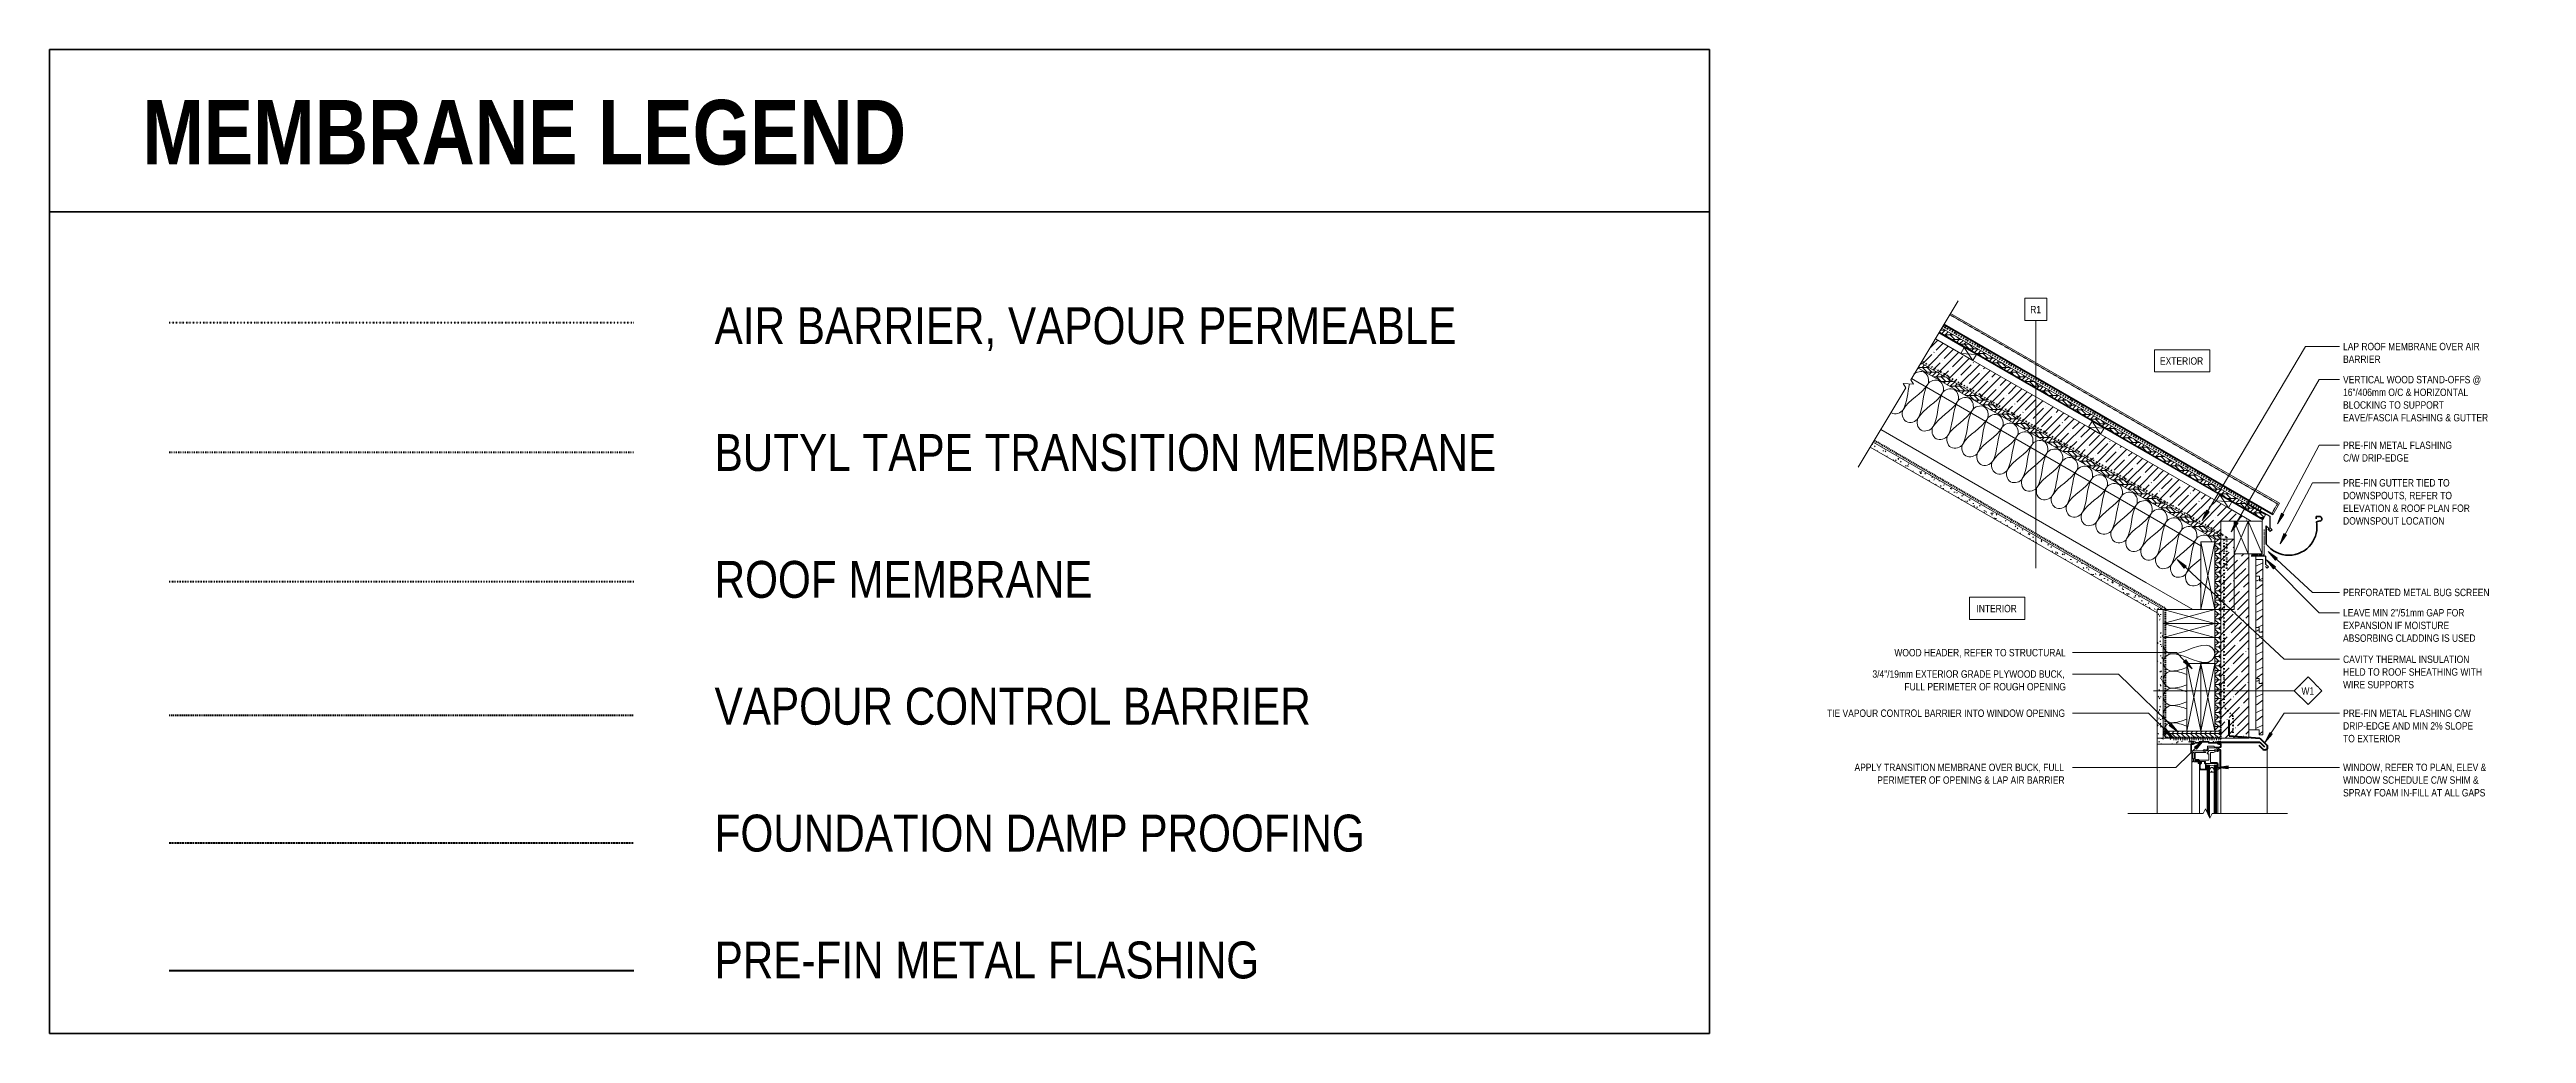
# Model space of a CAD drawing. Header units: millimetres. Extents: x 1380 to 25258, y -161 to 9352.
# Drawn here: x 1380 to 8095, y 2761 to 5428 of the extents above; entities that cross this region are included whole.
import ezdxf

# ---------------------------------------------------------------- set-up
doc = ezdxf.new("R2010")
doc.units = ezdxf.units.MM
for name, pattern in [('CMHC_Dash - Small', [2, 1, -1]), ('CMHC_Membrane001', [9, 3, -2, 0, -2, 0, -2]), ('CMHC_Membrane002', [7, 5, -2]), ('CMHC_Membrane004', [6, 2, -2, 0, -2]), ('CMHC_Membrane006', [5, 3, -2]), ('CMHC_Membrane007', [7, 3, -2, 0, -2])]:
    doc.linetypes.add(name, pattern=pattern)
for name, color, linetype, lineweight in [('A-ANNO-NOTE', 7, 'Continuous', 9), ('A-DETL-GENF', 7, 'Continuous', 18), ('A-DETL-GENF-HDLN', 7, 'CMHC_Dash - Small', 18), ('G-ANNO-TEXT', 7, 'Continuous', 9)]:
    doc.layers.add(name, color=color, linetype=linetype, lineweight=lineweight)
doc.layers.add('A-DETL', color=9, linetype='Continuous', lineweight=18, true_color=0x808080)
doc.styles.add('Arial Narrow', font='ARIALN.TTF', dxfattribs={"height": 100})
doc.styles.add('Arial Narrow_1', font='ARIALN.TTF', dxfattribs={"height": 2})
doc.styles.add('Arial Narrow_2', font='ARIALN.TTF', dxfattribs={"height": 20})
doc.styles.add('Arial Narrow_B', font='ARIALNB.TTF', dxfattribs={"height": 175})

msp = doc.modelspace()

# ---------------------------------------------------------------- texts
at = {"layer": 'A-ANNO-NOTE', "char_height": 20, "attachment_point": 1, "style": 'Arial Narrow_2', "bg_fill": 3, "box_fill_scale": 1.25, "bg_fill_color": 256, "bg_fill_true_color": 13158600, "bg_fill_transparency": 0}
for s, insert, width in [('R1', (6749.9, 4733.5), 36.076), ('W1', (7485.3, 3699.3), 42.489)]:
    msp.add_mtext(s, dxfattribs=dict(at, insert=insert, width=width))
at = {"layer": 'G-ANNO-TEXT', "attachment_point": 1, "bg_fill": 3, "box_fill_scale": 1.25, "bg_fill_color": 256, "bg_fill_true_color": 13158600, "bg_fill_transparency": 0}
for s, insert, char_height, width, style in [('MEMBRANE LEGEND', (1631.4, 5291.8), 175, 2537.341, 'Arial Narrow_B'), ('AIR BARRIER, VAPOUR PERMEABLE', (3183.1, 4729.7), 100, 2497.257, 'Arial Narrow'), ('LAP ROOF MEMBRANE OVER AIR ', (7598.1, 4633.2), 20, 464.177, 'Arial Narrow_2'), ('BUTYL TAPE TRANSITION MEMBRANE', (3183.1, 4385.8), 100, 2633.543, 'Arial Narrow'), ('PRE-FIN METAL FLASHING ', (7598.1, 4365.6), 20, 367.975, 'Arial Narrow_2'), ('PRE-FIN GUTTER TIED TO ', (7598.1, 4263.6), 20, 366.371, 'Arial Narrow_2'), ('ROOF MEMBRANE', (3183.1, 4041.8), 100, 1262.658, 'Arial Narrow'), ('VAPOUR CONTROL BARRIER', (3183.1, 3697.9), 100, 1992.193, 'Arial Narrow'), ('3/4"/19mm EXTERIOR GRADE PLYWOOD BUCK, ', (6322.2, 3745.2), 20, 645.358, 'Arial Narrow_2'), ('TIE VAPOUR CONTROL BARRIER INTO WINDOW OPENING', (6199.1, 3639), 20, 795.274, 'Arial Narrow_2'), ('PRE-FIN METAL FLASHING C/W ', (7598.1, 3639), 20, 437.721, 'Arial Narrow_2'), ('APPLY TRANSITION MEMBRANE OVER BUCK, FULL ', (6273.6, 3492.1), 20, 704.683, 'Arial Narrow_2'), ('WINDOW, REFER TO PLAN, ELEV & ', (7598.1, 3492.1), 20, 489.831, 'Arial Narrow_2'), ('FOUNDATION DAMP PROOFING', (3183.1, 3353.9), 100, 2168.565, 'Arial Narrow'), ('PRE-FIN METAL FLASHING', (3183.1, 3009.9), 100, 1835.864, 'Arial Narrow')]:
    msp.add_mtext(s, dxfattribs=dict(at, insert=insert, char_height=char_height, width=width, style=style))
at = {"layer": 'G-ANNO-TEXT', "color": 1, "true_color": 0xff0000, "insert": (7598.1, 3911.4), "char_height": 20, "width": 416.877, "attachment_point": 1, "style": 'Arial Narrow_2', "bg_fill": 3, "box_fill_scale": 1.25, "bg_fill_color": 256, "bg_fill_true_color": 13158600, "bg_fill_transparency": 0}
msp.add_mtext('LEAVE MIN 2"/51mm GAP FOR ', dxfattribs=at)

# ---------------------------------------------------------------- blocks, each defined once
blk = doc.blocks.new('CMHC-06_Plywood-Section - 13mm-9404696-SECTION - TYP EAVE _ WINDOW HEAD')
at = {"layer": 'A-DETL-GENF', "true_color": 0x808080}
h = blk.add_hatch(dxfattribs=at)
h.set_pattern_fill('FP_4', color=8, style=0, pattern_type=2)
h.set_pattern_definition([(210, (356.788, 5004.112), (6.3475, -10.994193), []), (165, (356.788, 5004.112), (-10.994535, -6.347698), [17.953, -17.953]), (255, (356.788, 5004.112), (-10.994535, -6.347698), [17.953, -17.953])])
h.paths.add_polyline_path([(0, 0), (0, -13), (1013.4, -13), (1013.7, 0), (1.1, 0)])
at = {"layer": 'A-DETL-GENF'}
for p, q in [((1013.7, 0), (0, 0)), ((0, 0), (0, -13)), ((0, -13), (1013.4, -13))]:
    blk.add_line(p, q, dxfattribs=at)
blk = doc.blocks.new('CMHC-07_Insulation_ Semi-Rigid-Section - 76mm-9404693-SECTION - TYP EAVE _ WINDOW HEAD')
at = {"layer": 'A-DETL-GENF', "true_color": 0x808080}
h = blk.add_hatch(dxfattribs=at)
h.set_pattern_fill('FP_5', color=8, style=0, pattern_type=2)
h.set_pattern_definition([(255, (348.418, 4907.112), (30.66814, -8.2175), []), (255, (328.976, 4895.886), (30.66814, -8.2175), [39.688, -7.938, 0.33528, -7.602])])
h.paths.add_polyline_path([(68.6, 0), (88.7, -34.8), (17.4, -76), (1005.7, -76), (1007, 0), (75, 0)])
blk = doc.blocks.new('CMHC-06_Wood I Joist-Side - 241mm-8262724-SECTION - TYP EAVE _ WINDOW HEAD')
at = {"layer": 'A-DETL-GENF'}
for p, q in [((40, -40), (869.4, -40)), ((40, -201), (866.6, -201))]:
    blk.add_line(p, q, dxfattribs=at)
blk = doc.blocks.new('CMHC-06_Plywood-Section - 16mm-8262790-SECTION - TYP EAVE _ WINDOW HEAD')
at = {"layer": 'A-DETL-GENF', "true_color": 0x808080}
h = blk.add_hatch(dxfattribs=at)
h.set_pattern_fill('FP_6', color=8, style=0, pattern_type=2)
h.set_pattern_definition([(210, (289.079, 4891.112), (6.3475, -10.994193), []), (165, (289.079, 4891.112), (-10.994535, -6.347698), [17.953, -17.953]), (255, (289.079, 4891.112), (-10.994535, -6.347698), [17.953, -17.953])])
h.paths.add_polyline_path([(4.6, -8), (9.2, -16), (947.6, -16), (947.9, 0), (18.5, 0)])
at = {"layer": 'A-DETL-GENF'}
for p, q in [((947.9, 0), (121.9, 0)), ((9.2, -16), (947.6, -16))]:
    blk.add_line(p, q, dxfattribs=at)
blk = doc.blocks.new('CMHC-09_Gypsum Wallboard-Section - 16mm-8229243-SECTION - TYP EAVE _ WINDOW HEAD')
at = {"layer": 'A-DETL-GENF', "true_color": 0x808080}
h = blk.add_hatch(dxfattribs=at)
h.set_pattern_fill('FP_7', color=8, style=0, pattern_type=2)
h.set_pattern_definition([(0, (-2523.906, -3560.999), (40.64, 10.16), [3.353, -27.127, 3.353, -27.127, -162.56]), (0, (-2523.906, -3560.999), (40.64, 10.16), [-60.96, 3.353, -57.607, 3.353, -27.127, -71.12]), (0, (-2523.906, -3560.999), (40.64, 10.16), [-152.4, 3.353, -16.967, 3.353, -47.447]), (120, (-2508.666, -3555.919), (-29.118818, 30.115272), [3.353, -27.127, 3.353, -27.127, -162.56]), (120, (-2508.666, -3555.919), (-29.118818, 30.115272), [-60.96, 3.353, -57.607, 3.353, -27.127, -71.12]), (120, (-2508.666, -3555.919), (-29.118818, 30.115272), [-152.4, 3.353, -16.967, 3.353, -47.447]), (240, (-2503.586, -3535.599), (-11.521182, -40.275272), [3.353, -27.127, 3.353, -27.127, -162.56]), (240, (-2503.586, -3535.599), (-11.521182, -40.275272), [-60.96, 3.353, -57.607, 3.353, -27.127, -71.12]), (240, (-2503.586, -3535.599), (-11.521182, -40.275272), [-152.4, 3.353, -16.967, 3.353, -47.447])])
h.paths.add_polyline_path([(0, -16), (93.5, -16), (93.5, 0), (0, 0), (0, -3.1)])
at = {"layer": 'A-DETL-GENF'}
for p, q in [((0, 0), (0, -16)), ((93.5, -16), (93.5, 0)), ((0, -16), (93.5, -16))]:
    blk.add_line(p, q, dxfattribs=at)
blk = doc.blocks.new('CMHC-07_Insulation_ Semi-Rigid-Section - 76mm-8262791-SECTION - TYP EAVE _ WINDOW HEAD')
at = {"layer": 'A-DETL-GENF', "true_color": 0x808080}
h = blk.add_hatch(dxfattribs=at)
h.set_pattern_fill('FP_8', color=8, style=0, pattern_type=2)
h.set_pattern_definition([(135, (4100.525, -2695.906), (-22.45064, -22.45064), []), (135, (4100.525, -2673.455), (-22.45064, -22.45064), [39.688, -7.938, 0.33528, -7.602])])
h.paths.add_polyline_path([(539.5, 76), (39.5, 76), (39.5, 36.8), (0, 36.8), (0, 0), (539.5, 0)])
at = {"layer": 'A-DETL-GENF'}
for p, q in [((539.5, 76), (516.8, 76)), ((539.5, 0), (539.5, 76))]:
    blk.add_line(p, q, dxfattribs=at)
blk = doc.blocks.new('CMHC-06_Wood Stud-Section - 38x140mm-4200795-SECTION - TYP EAVE _ WINDOW HEAD')
at = {"layer": 'A-DETL-GENF'}
for p, q in [((38, 140), (0, 0)), ((38, 0), (0, 140)), ((38, 0), (38, 140))]:
    blk.add_line(p, q, dxfattribs=at)
blk = doc.blocks.new('CMHC-09_Gypsum Wallboard-Section - 16mm-8842606-SECTION - TYP EAVE _ WINDOW HEAD')
at = {"layer": 'A-DETL-GENF', "true_color": 0x808080}
h = blk.add_hatch(dxfattribs=at)
h.set_pattern_fill('FP_9', color=8, style=0, pattern_type=2)
h.set_pattern_definition([(210, (244.623, 4656.112), (-30.115272, -29.118818), [3.353, -27.127, 3.353, -27.127, -162.56]), (210, (244.623, 4656.112), (-30.115272, -29.118818), [-60.96, 3.353, -57.607, 3.353, -27.127, -71.12]), (210, (244.623, 4656.112), (-30.115272, -29.118818), [-152.4, 3.353, -16.967, 3.353, -47.447]), (330, (233.965, 4644.092), (40.275272, -11.521182), [3.353, -27.127, 3.353, -27.127, -162.56]), (330, (233.965, 4644.092), (40.275272, -11.521182), [-60.96, 3.353, -57.607, 3.353, -27.127, -71.12]), (330, (233.965, 4644.092), (40.275272, -11.521182), [-152.4, 3.353, -16.967, 3.353, -47.447]), (90, (239.725, 4623.955), (-10.16, 40.64), [3.353, -27.127, 3.353, -27.127, -162.56]), (90, (239.725, 4623.955), (-10.16, 40.64), [-60.96, 3.353, -57.607, 3.353, -27.127, -71.12]), (90, (239.725, 4623.955), (-10.16, 40.64), [-152.4, 3.353, -16.967, 3.353, -47.447])])
h.paths.add_polyline_path([(9.2, 16), (13.9, 8), (0, 0), (907.6, 0), (907.9, 16), (21.7, 16)])
at = {"layer": 'A-DETL-GENF'}
for p, q in [((0, 0), (907.6, 0)), ((907.9, 16), (9.2, 16))]:
    blk.add_line(p, q, dxfattribs=at)
blk = doc.blocks.new('CMHC-06_Wood Stud-Section - 38x184mm-6584509-SECTION - TYP EAVE _ WINDOW HEAD')
at = {"layer": 'A-DETL-GENF'}
for p, q in [((38, 184), (0, 0)), ((38, 0), (0, 184)), ((0, 0), (38, 0))]:
    blk.add_line(p, q, dxfattribs=at)
blk = doc.blocks.new('CMHC-06_Wood Stud-Section - 38x184mm-V1-SECTION - TYP EAVE _ WINDOW HEAD')
at = {"layer": 'A-DETL-GENF'}
for p, q in [((0, 184), (0, 0)), ((38, 184), (0, 0)), ((38, 0), (0, 184)), ((38, 0), (38, 184)), ((0, 0), (38, 0))]:
    blk.add_line(p, q, dxfattribs=at)
blk = doc.blocks.new('CMHC-06_Plywood-Section - 19mm-8211935-SECTION - TYP EAVE _ WINDOW HEAD')
at = {"layer": 'A-DETL-GENF', "true_color": 0x808080}
h = blk.add_hatch(dxfattribs=at)
h.set_pattern_fill('FP_10', color=8, style=0, pattern_type=2)
h.set_pattern_definition([(0, (-2539.906, -3560.999), (0, 12.695), []), (315, (-2539.906, -3560.999), (12.695395, 0), [17.953, -17.953]), (45, (-2539.906, -3560.999), (12.695395, 0), [17.953, -17.953])])
h.paths.add_polyline_path([(140, 0), (156, 0), (156, 19), (0, 19), (0, 0)])
at = {"layer": 'A-DETL-GENF'}
for p, q in [((140, 19), (0, 19)), ((0, 0), (156, 0)), ((156, 0), (156, 19))]:
    blk.add_line(p, q, dxfattribs=at)
blk = doc.blocks.new('CMHC-09_Gypsum Wallboard-Section - 16mm-8212113-SECTION - TYP EAVE _ WINDOW HEAD')
at = {"layer": 'A-DETL-GENF', "true_color": 0x808080}
h = blk.add_hatch(dxfattribs=at)
h.set_pattern_fill('FP_11', color=8, style=0, pattern_type=2)
h.set_pattern_definition([(270, (-3560.999, 2539.906), (10.16, -40.64), [3.353, -27.127, 3.353, -27.127, -162.56]), (270, (-3560.999, 2539.906), (10.16, -40.64), [-60.96, 3.353, -57.607, 3.353, -27.127, -71.12]), (270, (-3560.999, 2539.906), (10.16, -40.64), [-152.4, 3.353, -16.967, 3.353, -47.447]), (30, (-3555.919, 2524.666), (30.115272, 29.118818), [3.353, -27.127, 3.353, -27.127, -162.56]), (30, (-3555.919, 2524.666), (30.115272, 29.118818), [-60.96, 3.353, -57.607, 3.353, -27.127, -71.12]), (30, (-3555.919, 2524.666), (30.115272, 29.118818), [-152.4, 3.353, -16.967, 3.353, -47.447]), (150, (-3535.599, 2519.586), (-40.275272, 11.521182), [3.353, -27.127, 3.353, -27.127, -162.56]), (150, (-3535.599, 2519.586), (-40.275272, 11.521182), [-60.96, 3.353, -57.607, 3.353, -27.127, -71.12]), (150, (-3535.599, 2519.586), (-40.275272, 11.521182), [-152.4, 3.353, -16.967, 3.353, -47.447])])
h.paths.add_polyline_path([(0, 0), (349, 0), (349, 16), (0, 16)])
at = {"layer": 'A-DETL-GENF'}
for p, q in [((349, 16), (0, 16)), ((0, 16), (0, 0)), ((0, 0), (311, 0)), ((349, 0), (349, 16))]:
    blk.add_line(p, q, dxfattribs=at)
blk = doc.blocks.new('CMHC-06_Wood Stud-Section - 38x140mm-V2-SECTION - TYP EAVE _ WINDOW HEAD')
at = {"layer": 'A-DETL-GENF'}
for p, q in [((38, 140), (0, 0)), ((38, 0), (0, 140)), ((38, 0), (38, 140)), ((0, 102), (0, 0)), ((0, 0), (38, 0))]:
    blk.add_line(p, q, dxfattribs=at)
blk = doc.blocks.new('CMHC-06_Plywood-Section - 16mm-8262789-SECTION - TYP EAVE _ WINDOW HEAD')
at = {"layer": 'A-DETL-GENF', "true_color": 0x808080}
h = blk.add_hatch(dxfattribs=at)
h.set_pattern_fill('FP_12', color=8, style=0, pattern_type=2)
h.set_pattern_definition([(270, (-3579.999, 2679.906), (12.695, 8e-16), []), (225, (-3579.999, 2679.906), (9e-16, -12.695395), [17.953, -17.953]), (315, (-3579.999, 2679.906), (0, -12.695395), [17.953, -17.953])])
h.paths.add_polyline_path([(0, -16), (520.5, -16), (520.5, 0), (0, 0)])
at = {"layer": 'A-DETL-GENF'}
for p, q in [((330, 0), (0, 0)), ((0, 0), (0, -16)), ((520.5, 0), (514, 0)), ((520.5, -16), (520.5, 0)), ((0, -16), (520.5, -16))]:
    blk.add_line(p, q, dxfattribs=at)
blk = doc.blocks.new('CMHC-08_Window-Section - Standard-8842425-SECTION - TYP EAVE _ WINDOW HEAD')
at = {"layer": 'A-DETL-GENF', "color": 8, "true_color": 0x808080}
for p, q in [((0, -107), (0, -229.8)), ((7.9, -225.3), (7.9, -107)), ((13.3, -237.8), (13.3, -107)), ((14.8, -237.8), (14.8, -107)), ((16.3, -237.8), (16.3, -107)), ((32.3, -237.8), (32.3, -101)), ((33.8, -237.8), (33.8, -104)), ((35.3, -237.8), (35.3, -107)), ((57.4, -107), (57.4, -225.2)), ((78.4, -107), (78.4, -249.2))]:
    blk.add_line(p, q, dxfattribs=at)
at = {"layer": 'A-DETL-GENF'}
for p, q in [((11.8, -107), (11.8, -237.8)), ((17.8, -218.8), (17.8, -107)), ((30.8, -218.8), (30.8, -98)), ((36.8, -237.8), (36.8, -110)), ((0, -278.7), (0, -231.1)), ((1.1, -229.2), (7.9, -225.3)), ((2.3, -231.6), (2.3, -278.3)), ((6.1, -229), (2.7, -230.9)), ((7.2, -241.9), (7.2, -229.7)), ((7.9, -225.3), (9.7, -225.3)), ((9.7, -226.8), (9.5, -226.8)), ((9.5, -226.8), (9.5, -241.9)), ((9.5, -235.7), (9.5, -227.9)), ((10.2, -242.6), (39.9, -242.6)), ((26.2, -244.9), (10.2, -244.9)), ((11.6, -242.6), (36.9, -242.6)), ((17.8, -237.8), (11.8, -237.8)), ((23.8, -218.8), (17.8, -218.8)), ((17.8, -218.8), (17.8, -226.3)), ((17.8, -237.8), (17.8, -226.3)), ((17.8, -226.3), (22.6, -231.8)), ((22.6, -231.8), (25.9, -231.8)), ((23.8, -222), (23.8, -218.8)), ((24.8, -222), (23.8, -222)), ((30.8, -218.8), (24.8, -218.8)), ((24.8, -218.8), (24.8, -222)), ((25.9, -231.8), (30.8, -226.3)), ((27.7, -271.2), (27.7, -246.4)), ((30.8, -226.3), (30.8, -218.8)), ((30.8, -237.8), (30.8, -226.3)), ((36.8, -237.8), (30.8, -237.8)), ((32.4, -252.6), (32.4, -268.1)), ((56.7, -251.6), (33.4, -251.6)), ((36.7, -226.5), (36.7, -225.6)), ((36.7, -230.4), (36.7, -229.9)), ((37, -225.2), (57.1, -225.2)), ((38.4, -227.3), (37.4, -227.3)), ((37.4, -229.2), (38.4, -229.2)), ((37.6, -231.2), (37.4, -231.2)), ((39.2, -228.4), (39.2, -228)), ((39.2, -242.3), (39.2, -232.7)), ((40.1, -242.6), (39.5, -242.6)), ((40.5, -242.9), (41.8, -244.2)), ((41.9, -244), (40.9, -243)), ((41.2, -228.8), (41.2, -239.7)), ((41.8, -245.8), (41.2, -246.6)), ((41.4, -246.5), (41.9, -246)), ((41.6, -240.8), (43.4, -242.6)), ((42.1, -248.4), (54.2, -248.4)), ((53.9, -227.3), (42.7, -227.3)), ((43.3, -247.4), (42.8, -248)), ((53.2, -242.6), (55, -240.8)), ((53.8, -248), (53.3, -247.4)), ((54.6, -244.2), (55.9, -242.9)), ((55.7, -243), (54.6, -244)), ((55.2, -246.6), (54.6, -245.8)), ((54.7, -246), (55.2, -246.5)), ((55.4, -239.7), (55.4, -228.8)), ((57.1, -242.6), (56.5, -242.6)), ((56.5, -242.6), (56.9, -242.6)), ((57.4, -225.6), (57.4, -242.3)), ((57.7, -243.4), (57.7, -250.6)), ((59.4, -243.7), (59.4, -248.4)), ((60.4, -249.4), (68.6, -249.4)), ((68.6, -251.4), (60.4, -251.4)), ((60.4, -253.4), (68.6, -253.4)), ((61.4, -246.5), (61.4, -243.7)), ((71.4, -247.4), (62.3, -247.4)), ((69.5, -254.3), (69.5, -271.2)), ((71.6, -270.6), (71.6, -257.2)), ((72.5, -252.6), (72.5, -248.5)), ((73.1, -255.7), (74.9, -255.7)), ((74.8, -248.5), (74.8, -252.6)), ((76.3, -247.4), (75.9, -247.4)), ((76.4, -257.3), (76.4, -270.6)), ((78.1, -248.9), (76.9, -247.7)), ((78.4, -249.5), (78.4, -272.1)), ((-1.3, -287.5), (-1.3, -295)), ((14.4, -284.8), (0.1, -286)), ((0.3, -296.5), (5, -296.5)), ((0.3, -300.8), (0.3, -301.2)), ((0.8, -293), (0.8, -289.4)), ((6.2, -283.6), (1.1, -280.6)), ((1.8, -302.7), (6.9, -302.7)), ((2.1, -287.9), (15.8, -286.7)), ((5, -294.5), (2.3, -294.5)), ((2.5, -278.8), (4.8, -280.2)), ((5, -300.4), (2.5, -300.4)), ((5.6, -279.7), (5.6, -278.4)), ((7.9, -278.4), (7.9, -282.6)), ((9.8, -281.7), (9.8, -278.4)), ((31, -297.4), (9.8, -297.4)), ((15.6, -280.3), (11.5, -282.7)), ((13.9, -299.4), (17.7, -299.4)), ((14.2, -276.7), (15.9, -274.4)), ((33.3, -284.8), (14.5, -284.8)), ((16, -278.4), (16, -279.6)), ((29.1, -277.4), (16.5, -277.4)), ((31.6, -277.4), (16.9, -277.4)), ((18.6, -300.3), (18.6, -301.3)), ((19, -289.5), (34.7, -289.5)), ((19.2, -272.7), (26.2, -272.7)), ((20.9, -301.3), (20.9, -300.3)), ((21.8, -299.4), (31, -299.4)), ((31.9, -300.3), (31.9, -301.2)), ((36.3, -270), (32.2, -277.1)), ((33.2, -268.9), (35.6, -268.9)), ((33.5, -302.7), (57.3, -302.7)), ((34.2, -281.3), (34.2, -283.9)), ((36.3, -277.3), (34.4, -280.6)), ((55.4, -300.7), (35.3, -300.7)), ((36.2, -288), (36.2, -282.4)), ((36.4, -281.6), (37.6, -279.8)), ((43.9, -278.2), (38, -276.6)), ((39.3, -279.1), (43.3, -280.2)), ((68.6, -272.1), (41.6, -272.1)), ((42.4, -274.4), (44.7, -275)), ((49.2, -276.9), (77.4, -276.9)), ((58.8, -301.2), (58.8, -300.3)), ((69.8, -297.4), (59.7, -297.4)), ((59.7, -299.4), (65.8, -299.4)), ((72.8, -302.7), (77.9, -302.7)), ((74.9, -272.1), (73.1, -272.1)), ((77.4, -294.5), (74.7, -294.5)), ((74.7, -296.5), (79.4, -296.5)), ((77.2, -300.4), (74.7, -300.4)), ((78.9, -278.4), (78.9, -293)), ((80, -273), (79.3, -273)), ((79.4, -301.2), (79.4, -300.8)), ((80.9, -295), (80.9, -273.9))]:
    blk.add_line(p, q, dxfattribs=at)
for centre, radius, start, end in [((2.3, -231.1), 2.28, 120.04026, 180), ((3, -231.6), 0.759, 120.04026, 180), ((6.4, -229.6), 0.759, 352.86902, 120.04026), ((10.2, -241.9), 3.03, 179.97267, 270), ((10.2, -241.9), 0.759, 180, 270), ((9.7, -226), 0.784, 270, 90), ((24.3, -252.1), 15.7, 65.50579, 114.49421), ((26.2, -246.4), 1.52, 360, 90), ((33.4, -252.6), 1.01, 90, 180), ((33.2, -268.1), 0.759, 180, 270), ((37, -225.6), 0.379, 90, 180), ((37.4, -226.5), 0.759, 180, 270), ((37.4, -229.9), 0.759, 90, 180), ((37.4, -230.4), 0.759, 180, 270), ((37.6, -232.7), 1.52, 360, 90), ((38.4, -228), 0.759, 0, 90), ((38.4, -228.4), 0.759, 270, 0), ((39.5, -242.3), 0.379, 180, 270), ((39.9, -243.6), 0.91, 45, 90), ((40.1, -243.8), 1.14, 45, 90), ((42.1, -247.2), 1.01, 133.58821, 313.58821), ((42.1, -247.3), 1.14, 143.13043, 270), ((42.7, -228.8), 1.52, 90, 180), ((42.7, -239.7), 1.52, 180, 225), ((41, -245), 1.14, 317.0376, 45), ((41, -245), 1.39, 313.58821, 45), ((41, -245), 3.41, 313.58821, 45), ((55.6, -245), 3.41, 135, 226.41179), ((54.5, -247.2), 1.01, 226.41179, 46.41179), ((53.9, -228.8), 1.52, 0, 90), ((55.6, -245), 1.39, 135, 226.41179), ((55.4, -245), 1.14, 135, 222.9624), ((54.2, -247.3), 1.14, 270, 36.86957), ((53.9, -239.7), 1.52, 315, 0), ((56.5, -243.8), 1.14, 90, 135), ((56.5, -243.6), 0.91, 90, 135), ((56.7, -250.6), 1.01, 270, 0), ((56.9, -243.4), 0.759, 0, 89.73301), ((57.1, -225.6), 0.379, 0, 90), ((57.1, -242.3), 0.379, 270, 0), ((60.4, -243.7), 1.01, 0, 180), ((60.4, -248.4), 1.01, 180, 270), ((60.4, -252.4), 1.01, 90, 270), ((62.3, -246.5), 0.91, 180, 270), ((68.6, -250.4), 0.986, 270, 90), ((68.6, -254.3), 0.91, 0, 90), ((71.4, -248.5), 1.14, 0, 90), ((73.1, -257.2), 1.52, 90, 179.79154), ((73.6, -252.6), 1.14, 180, 0), ((75.9, -248.5), 1.14, 90, 180), ((74.9, -257.2), 1.52, 359.8773, 90), ((76.3, -248.3), 0.91, 45, 90), ((77.5, -249.5), 0.91, 0, 45), ((0.3, -287.5), 1.52, 95, 180), ((0.3, -295), 1.52, 180, 270), ((2.3, -278.7), 2.28, 180, 239.78486), ((1.4, -300.8), 1.14, 19.47122, 180), ((1.8, -301.2), 1.52, 180, 270), ((2.3, -289.4), 1.52, 95, 180), ((2.3, -293), 1.52, 180, 270), ((2.8, -278.4), 0.506, 171.10457, 239.78486), ((5.1, -279.7), 0.506, 239.78486, 0), ((5, -298.5), 4, 28.19521, 90), ((5, -298.5), 1.96, 270, 90), ((8.8, -278.4), 3.26, 33.04745, 180), ((6.7, -282.6), 1.14, 239.9993, 0), ((6.9, -298.5), 4.24, 270, 320.4788), ((8.8, -278.4), 0.986, 360, 180), ((9.8, -295.9), 1.52, 208.19521, 270), ((11, -281.7), 1.14, 180, 300), ((13.9, -304.2), 4.81, 90, 140.4788), ((12.9, -275.7), 1.58, 213.04745, 323.35675), ((15.1, -279.6), 0.91, 300, 0), ((15.9, -288.2), 1.52, 3.47433, 95), ((19.2, -276.8), 4.12, 90, 143.35675), ((16.9, -278.4), 0.91, 90, 180), ((19, -288), 1.52, 183.47433, 270), ((17.7, -300.3), 0.91, 0, 90), ((19.7, -301.3), 1.14, 180, 0), ((21.8, -300.3), 0.91, 90, 180), ((26.2, -271.2), 1.52, 270, 0), ((31, -300.3), 2.93, 15.15099, 90), ((31, -300.3), 0.91, 0, 90), ((31.6, -276.7), 0.759, 270, 330.05806), ((33.5, -301.2), 1.52, 180, 270), ((33.3, -283.9), 0.91, 270, 0), ((35.3, -299.2), 1.52, 195.15099, 270), ((35.7, -281.3), 1.52, 149.18014, 180), ((34.7, -288), 1.52, 270, 0), ((35.6, -269.6), 0.759, 330.05806, 90), ((37.7, -282.4), 1.52, 149.18014, 180), ((37.7, -278.1), 1.52, 75.00032, 149.18014), ((38.9, -280.5), 1.52, 74.99996, 149.18014), ((41.6, -273.4), 1.26, 90, 306.87006), ((44.3, -276.6), 3.67, 254.99996, 339.89848), ((44.3, -276.6), 1.64, 255.00032, 75.00069), ((49.2, -278.4), 1.52, 90, 159.89848), ((55.4, -299.2), 1.52, 270, 344.84901), ((59.7, -300.3), 2.93, 90, 164.84901), ((57.3, -301.2), 1.52, 270, 0), ((59.7, -300.3), 0.91, 90, 180), ((65.8, -304.2), 4.81, 39.5212, 90), ((68.6, -271.2), 0.91, 270, 359.8524), ((72.8, -298.5), 4.24, 219.5212, 270), ((69.8, -295.9), 1.52, 270, 331.80479), ((74.7, -298.5), 4, 90, 151.80479), ((73.1, -270.6), 1.52, 179.87595, 270), ((74.7, -298.5), 1.96, 90, 270), ((74.9, -270.6), 1.52, 270, 359.83432), ((78.3, -300.8), 1.14, 0, 160.52878), ((77.4, -278.4), 1.52, 0, 90), ((77.4, -293), 1.52, 270, 0), ((77.9, -301.2), 1.52, 270, 0), ((79.3, -272.1), 0.91, 179.99999, 270), ((79.4, -295), 1.52, 270, 0), ((80, -273.9), 0.91, 0, 90)]:
    blk.add_arc(centre, radius, start, end, dxfattribs=at)
blk = doc.blocks.new('LGA-07_Standing Seam Roof-Side - Standard-9404694-SECTION - TYP EAVE _ WINDOW HEAD')
at = {"layer": 'A-DETL-GENF'}
for p, q in [((1030, 0), (0, 0)), ((1030, 0), (0, 0)), ((0, 0), (0, -36)), ((0, 0), (0, -36)), ((1029.9, -2), (0, -2)), ((0, -36), (1029.3, -36)), ((0, -36), (1029.3, -36))]:
    blk.add_line(p, q, dxfattribs=at)
at = {"layer": 'A-DETL-GENF-HDLN'}
for q in [(4, -2), (1029.4, -32)]:
    blk.add_line((4, -32), q, dxfattribs=at)
blk = doc.blocks.new('CMHC-06_Wood Stud-Section - 19x38mm-6583815-SECTION - TYP EAVE _ WINDOW HEAD')
at = {"layer": 'A-DETL-GENF'}
for p, q in [((38, 19), (0, 19)), ((0, 19), (0, 0)), ((38, 19), (0, 0)), ((38, 0), (0, 19)), ((0, 0), (38, 0)), ((38, 0), (38, 19))]:
    blk.add_line(p, q, dxfattribs=at)
blk = doc.blocks.new('CMHC-05_Gutter-Section - CMHC-05_Gutter-Section-8267364-SECTION - TYP EAVE _ WINDOW HEAD')
at = {"layer": 'A-DETL-GENF', "lineweight": 35}
for p, q in [((3.4, -48.2), (0, -44.8)), ((0, -44.8), (0, -94)), ((135.2, -25.2), (135.2, -19.2)), ((135.2, -19.2), (144.3, -19.2)), ((135.8, -33.3), (145.5, -31.4))]:
    blk.add_line(p, q, dxfattribs=at)
for centre, radius, start, end in [((60.9, -48), 76.3, 322.9426, 11.0574), ((144.3, -25.4), 6.2, 281.0574, 90), ((60.9, -48), 76.3, 217.0574, 322.9426)]:
    blk.add_arc(centre, radius, start, end, dxfattribs=at)
blk = doc.blocks.new('CMHC-06_Wood Stud-Section - 38x184mm-V3-SECTION - TYP EAVE _ WINDOW HEAD')
at = {"layer": 'A-DETL-GENF'}
for p, q in [((38, 184), (0, 184)), ((0, 184), (0, 0)), ((38, 184), (0, 0)), ((38, 0), (0, 184)), ((38, 0), (38, 184)), ((0, 0), (38, 0))]:
    blk.add_line(p, q, dxfattribs=at)
blk = doc.blocks.new('CMHC-07_Wood Siding Shiplap-Section - 152x19mm-4810162-SECTION - TYP EAVE _ WINDOW HEAD')
at = {"layer": 'A-DETL-GENF', "true_color": 0x808080}
h = blk.add_hatch(dxfattribs=at)
h.set_pattern_fill('FP_13', color=8, style=0, pattern_type=2)
h.set_pattern_definition([(216.87, (-2773.979, -3528.389), (126.948849, 84.633227), [21.158, -190.424]), (206.565, (-2748.589, -3541.084), (-42.31628, -42.31576), [47.311, -47.311]), (198.435, (-2748.589, -3562.242), (-84.632315, -42.316727), [26.763, -107.053])])
h.paths.add_polyline_path([(9, 0), (19, 0), (19, 139), (9, 139), (9, 152), (0, 152), (0, 13), (9, 13)])
at = {"layer": 'A-DETL-GENF'}
for p, q in [((0, 152), (0, 13)), ((19, 0), (19, 139)), ((0, 13), (9, 13)), ((9, 13), (9, 0)), ((9, 0), (19, 0))]:
    blk.add_line(p, q, dxfattribs=at)
blk = doc.blocks.new('CMHC-01_Break Line - Typical-8259356-SECTION - TYP EAVE _ WINDOW HEAD')
at = {"layer": 'A-DETL-GENF'}
for p, q in [((-216.7, 0), (-12.5, 0)), ((-12.5, 0), (-6.2, 12.5)), ((-6.2, 12.5), (6.3, -12.5)), ((6.3, -12.5), (12.5, 0)), ((12.5, 0), (216.7, 0))]:
    blk.add_line(p, q, dxfattribs=at)
blk = doc.blocks.new('CMHC-07_Wood Siding Shiplap-Section - 152x19mm-V4-SECTION - TYP EAVE _ WINDOW HEAD')
at = {"layer": 'A-DETL-GENF', "true_color": 0x808080}
h = blk.add_hatch(dxfattribs=at)
h.set_pattern_fill('FP_14', color=8, style=0, pattern_type=2)
h.set_pattern_definition([(216.87, (-2773.979, -3667.389), (126.948849, 84.633227), [21.158, -190.424]), (206.565, (-2748.589, -3680.084), (-42.31628, -42.31576), [47.311, -47.311]), (198.435, (-2748.589, -3701.242), (-84.632315, -42.316727), [26.763, -107.053])])
h.paths.add_polyline_path([(9, 0), (19, 0), (19, 139), (9, 139), (9, 152), (0, 152), (0, 13), (9, 13)])
at = {"layer": 'A-DETL-GENF'}
for p, q in [((0, 152), (0, 13)), ((19, 0), (19, 139)), ((0, 13), (9, 13)), ((9, 13), (9, 0)), ((9, 0), (19, 0))]:
    blk.add_line(p, q, dxfattribs=at)
blk = doc.blocks.new('CMHC-07_Wood Siding Shiplap-Section - 152x19mm-V5-SECTION - TYP EAVE _ WINDOW HEAD')
at = {"layer": 'A-DETL-GENF', "true_color": 0x808080}
h = blk.add_hatch(dxfattribs=at)
h.set_pattern_fill('FP_15', color=8, style=0, pattern_type=2)
h.set_pattern_definition([(216.87, (-2773.979, -3806.389), (126.948849, 84.633227), [21.158, -190.424]), (206.565, (-2748.589, -3819.084), (-42.31628, -42.31576), [47.311, -47.311]), (198.435, (-2748.589, -3840.242), (-84.632315, -42.316727), [26.763, -107.053])])
h.paths.add_polyline_path([(19, 0), (19, 139), (10, 139), (10, 152), (0, 152), (0, 13), (9, 13), (9, 0)])
at = {"layer": 'A-DETL-GENF'}
for p, q in [((0, 152), (0, 13)), ((19, 0), (19, 139)), ((0, 13), (9, 13)), ((9, 13), (9, 0)), ((9, 0), (19, 0))]:
    blk.add_line(p, q, dxfattribs=at)
blk = doc.blocks.new('CMHC-06_Shim-Section - Typical-9404695-SECTION - TYP EAVE _ WINDOW HEAD')
at = {"layer": 'A-DETL-GENF'}
for p, q in [((38, 89), (0, 89)), ((38, 0), (0, 89)), ((38, 0), (38, 89)), ((0, 0), (38, 0))]:
    blk.add_line(p, q, dxfattribs=at)
blk = doc.blocks.new('CMHC-01_Break Line - Typical-9404787-SECTION - TYP EAVE _ WINDOW HEAD')
at = {"layer": 'A-DETL-GENF'}
for p, q in [((-263.2, 0), (-12.5, 0)), ((-12.5, 0), (-6.2, 12.5)), ((-6.2, 12.5), (6.3, -12.5)), ((6.3, -12.5), (12.5, 0)), ((12.5, 0), (263.2, 0))]:
    blk.add_line(p, q, dxfattribs=at)
blk = doc.blocks.new('CMHC-06_Wood Stud-Section - 38x89mm-4152890-SECTION - TYP EAVE _ WINDOW HEAD')
at = {"layer": 'A-DETL-GENF'}
for p, q in [((38, 89), (0, 89)), ((0, 89), (0, 0)), ((38, 89), (0, 0)), ((38, 0), (0, 89)), ((38, 0), (38, 89)), ((0, 0), (38, 0))]:
    blk.add_line(p, q, dxfattribs=at)
blk = doc.blocks.new('CMHC_Note - Location Label - Interior-5292432-SECTION - TYP EAVE _ WINDOW HEAD')
at = {"layer": 'A-ANNO-NOTE'}
for p, q in [((7.5, 3), (-7.5, 3)), ((-7.5, 3), (-7.5, -3)), ((-7.5, -3), (7.5, -3))]:
    blk.add_line(p, q, dxfattribs=at)
at = {"layer": 'A-ANNO-NOTE', "insert": (-5.62, 0.95), "char_height": 2, "width": 13.4683, "attachment_point": 1, "style": 'Arial Narrow_1', "bg_fill": 3, "box_fill_scale": 1.25, "bg_fill_color": 256, "bg_fill_true_color": 13158600, "bg_fill_transparency": 0}
blk.add_mtext('INTERIOR', dxfattribs=at)
at = {"layer": 'A-ANNO-NOTE'}
blk.add_line((7.5, -3), (7.5, 3), dxfattribs=at)
blk = doc.blocks.new('CMHC_Tag - Assembly _Drafting_ - Roof Tag-8645245-SECTION - TYP EAVE _ WINDOW HEAD')
at = {"layer": 'A-ANNO-NOTE'}
for p, q in [((3, 3), (-3, 3)), ((-3, 3), (-3, -3)), ((3, -3), (3, 3)), ((-3, -3), (3, -3))]:
    blk.add_line(p, q, dxfattribs=at)
blk = doc.blocks.new('CMHC_Tag - Assembly _Drafting_ - Wall Tag-8645243-SECTION - TYP EAVE _ WINDOW HEAD')
at = {"layer": 'A-ANNO-NOTE'}
for p, q in [((0, 3.75), (-3.75, 0)), ((3.75, 0), (0, 3.75)), ((0, -3.75), (3.75, 0)), ((-3.75, 0), (0, -3.75))]:
    blk.add_line(p, q, dxfattribs=at)
blk = doc.blocks.new('CMHC_Note - Location Label - Exterior-5292430-SECTION - TYP EAVE _ WINDOW HEAD')
at = {"layer": 'A-ANNO-NOTE'}
for p, q in [((7.5, 3), (-7.5, 3)), ((-7.5, 3), (-7.5, -3)), ((-7.5, -3), (7.5, -3))]:
    blk.add_line(p, q, dxfattribs=at)
at = {"layer": 'A-ANNO-NOTE', "insert": (-6.05, 0.95), "char_height": 2, "width": 14.5105, "attachment_point": 1, "style": 'Arial Narrow_1', "bg_fill": 3, "box_fill_scale": 1.25, "bg_fill_color": 256, "bg_fill_true_color": 13158600, "bg_fill_transparency": 0}
blk.add_mtext('EXTERIOR', dxfattribs=at)
at = {"layer": 'A-ANNO-NOTE'}
blk.add_line((7.5, -3), (7.5, 3), dxfattribs=at)

# ---------------------------------------------------------------- hatches: boundary and pattern name
at = {"layer": 'A-DETL-GENF', "true_color": 0x808080}
h = msp.add_hatch(dxfattribs=at)
h.set_pattern_fill('FP_16', color=8, style=0, pattern_type=2)
h.set_pattern_definition([(216.87, (4587.3725, 42.316), (126.948849, 84.633227), [21.158, -190.424]), (206.565, (4612.762, 29.621), (-42.31628, -42.31576), [47.311, -47.311]), (198.435, (4612.762, 8.463), (-84.632315, -42.316727), [26.763, -107.053])])
h.paths.add_polyline_path([(7380.4, 3987.7), (7380.4, 4045.5), (7361.4, 4045.5), (7361.4, 4000.7), (7371.4, 4000.7), (7371.4, 3987.7)])
at = {"layer": 'G-ANNO-TEXT'}
for points in [[(7216.2, 4151.7), (7234.9, 4175.4), (7228.2, 4179.5)], [(7420.2, 4142.8), (7437.8, 4167.5), (7430.8, 4171.2)], [(7295.1, 4120.8), (7313.5, 4144.8), (7306.6, 4148.7)], [(7427.3, 4088.2), (7444.9, 4112.8), (7437.9, 4116.5)], [(7148.4, 4045.6), (7167.7, 4022.3), (7173, 4028.1)], [(7395.1, 4067), (7414.5, 4043.8), (7419.8, 4049.6)], [(7189.4, 3749), (7171.5, 3773.4), (7165.8, 3767.9)], [(7137.1, 3562), (7118.7, 3586), (7113.1, 3580.5)], [(7150.6, 3577.7), (7131.9, 3601.5), (7126.4, 3595.8)], [(7386.2, 3549.6), (7406, 3572.5), (7399.4, 3576.9)], [(7219.8, 3555.4), (7195.6, 3537.3), (7201.1, 3531.7)], [(7256.6, 3482.1), (7286.6, 3478.1), (7286.6, 3486)]]:
    msp.add_hatch(color=256, dxfattribs=at).paths.add_polyline_path(points)
at = {"layer": 'G-ANNO-TEXT', "true_color": 0xff0000}
msp.add_hatch(color=1, dxfattribs=at).paths.add_polyline_path([(7390.8, 4044.6), (7409.1, 4020.5), (7414.7, 4026.1)])

# ---------------------------------------------------------------- linework, layer by layer
at = {"layer": 'A-DETL', "color": 7, "lineweight": 35}
for p, q in [((1380, 5428.5), (5880, 5428.5)), ((1380, 2760.6), (1380, 5428.5)), ((5880, 5428.5), (5880, 2760.6)), ((1380, 4988.5), (5880, 4988.5)), ((7393.4, 4133.4), (7399.9, 4126.8)), ((5880, 2760.6), (1380, 2760.6))]:
    msp.add_line(p, q, dxfattribs=at)
at = {"layer": 'A-DETL', "color": 190, "linetype": 'CMHC_Membrane001', "lineweight": 50, "true_color": 0x8000ff}
msp.add_line((1704.4, 4688.5), (2964.4, 4688.5), dxfattribs=at)
at = {"layer": 'A-DETL', "color": 7}
for p, q in [((6492.8, 4644.1), (6561.6, 4604.4)), ((6571.1, 4620.9), (6502.6, 4660.4)), ((6594.5, 4585.4), (6908, 4404.4)), ((6917.5, 4420.9), (6604, 4601.9)), ((6940.9, 4385.4), (7254.4, 4204.4)), ((7263.9, 4220.9), (6950.4, 4401.9)), ((7287.3, 4185.4), (7348.7, 4150)), ((7380.6, 4153.5), (7296.8, 4201.9)), ((7143.7, 4122.8), (7160.7, 4113)), ((7250.4, 4100.5), (7160.7, 4152.3)), ((7212.4, 4083.2), (7160.7, 4113)), ((7303.2, 4150), (7266.4, 4150)), ((7266.4, 4150), (7266.4, 4100.5)), ((7266.4, 4100.5), (7303.2, 4100.5)), ((7378.6, 4150), (7380.6, 4153.5)), ((7342.4, 4061), (7342.4, 3583.7)), ((7361.4, 4045.5), (7361.4, 4061)), ((7380.4, 4045.5), (7361.4, 4045.5)), ((7361.4, 4045.5), (7361.4, 4000.7)), ((7380.4, 3987.7), (7380.4, 4045.5)), ((7190.4, 3910), (7063.2, 3983.4)), ((7361.4, 4000.7), (7371.4, 4000.7)), ((7371.4, 4000.7), (7371.4, 3987.7)), ((7371.4, 3987.7), (7380.4, 3987.7)), ((7342.4, 3583.7), (7361.4, 3583.7))]:
    msp.add_line(p, q, dxfattribs=at)
at = {"layer": 'A-DETL', "color": 190, "linetype": 'CMHC_Membrane001', "lineweight": 70, "true_color": 0x8000ff}
for p, q in [((7282.2, 4106.4), (6456.2, 4583.2)), ((7274.4, 4100.5), (7274.4, 3646.8)), ((7282.2, 4106.4), (7282.2, 4020.7)), ((7300.3, 3620.8), (7274.4, 3646.8)), ((7300.3, 3575.6), (7300.3, 3620.8))]:
    msp.add_line(p, q, dxfattribs=at)
at = {"layer": 'A-DETL', "color": 96, "linetype": 'CMHC_Membrane006', "lineweight": 70, "true_color": 0x008000}
for p, q in [((6327.2, 4368.5), (7115.9, 3913.2)), ((7115.9, 3913.2), (7115.9, 3563.5)), ((7115.9, 3563.5), (7266.4, 3563.5))]:
    msp.add_line(p, q, dxfattribs=at)
at = {"layer": 'A-DETL', "color": 30, "linetype": 'CMHC_Membrane004', "lineweight": 50, "true_color": 0xff8000}
msp.add_line((1704.4, 4337.2), (2964.4, 4337.2), dxfattribs=at)
at = {"layer": 'A-DETL', "color": 7, "lineweight": 25}
for p, q in [((7339.3, 4197.1), (7399.9, 4162.8)), ((7400.7, 4121.3), (7394.3, 4127.6)), ((7399.9, 4162.8), (7399.9, 4132.2)), ((7399.9, 4132.2), (7405.8, 4126.4)), ((7405.8, 4126.4), (7400.7, 4121.3)), ((7388.1, 4054.8), (7349.3, 4054.8)), ((7388.1, 4054.8), (7388.1, 4033.3)), ((7388.1, 4033.3), (7395.8, 4025.6)), ((7392.5, 4022.3), (7388.1, 4026.8)), ((7395.8, 4025.6), (7392.5, 4022.3))]:
    msp.add_line(p, q, dxfattribs=at)
at = {"layer": 'A-DETL', "color": 7, "linetype": 'CMHC_Dash - Small'}
for p, q in [((7384.3, 4058.2), (7384.3, 4128.2)), ((7349.3, 4058.2), (7384.3, 4058.2))]:
    msp.add_line(p, q, dxfattribs=at)
at = {"layer": 'A-DETL'}
for p in [(7303.2, 4061), (7266.4, 3910)]:
    msp.add_line(p, (7303.2, 3910), dxfattribs=at)
at = {"layer": 'A-DETL', "color": 5, "linetype": 'CMHC_Membrane007', "lineweight": 50, "true_color": 0x0000ff}
msp.add_line((1704.4, 3986), (2964.4, 3986), dxfattribs=at)
at = {"layer": 'A-DETL', "color": 30, "linetype": 'CMHC_Membrane004', "lineweight": 70, "true_color": 0xff8000}
for p, q in [((7266.4, 3558.4), (7266.4, 3708.4)), ((7138.1, 3558.4), (7266.4, 3558.4))]:
    msp.add_line(p, q, dxfattribs=at)
at = {"layer": 'A-DETL', "color": 96, "linetype": 'CMHC_Membrane006', "lineweight": 50, "true_color": 0x008000}
msp.add_line((1704.4, 3623.5), (2964.4, 3623.5), dxfattribs=at)
at = {"layer": 'A-DETL', "color": 7, "lineweight": 70}
for p, q in [((7289.1, 3567.3), (7289.1, 3611)), ((7289.1, 3567.3), (7372.2, 3561.6)), ((7372.2, 3561.6), (7391.1, 3542.7)), ((7251.4, 3550.8), (7372.2, 3550.8)), ((7380.3, 3531.9), (7370.5, 3541.6)), ((7372.2, 3550.8), (7385.4, 3537.6))]:
    msp.add_line(p, q, dxfattribs=at)
at = {"layer": 'A-DETL', "color": 9, "true_color": 0xc0c0c0}
for p, q in [((7094.4, 3545), (7094.4, 3357)), ((7392.6, 3357), (7392.6, 3540.6))]:
    msp.add_line(p, q, dxfattribs=at)
at = {"layer": 'A-DETL', "color": 150, "linetype": 'CMHC_Membrane002', "lineweight": 50, "true_color": 0x0080ff}
msp.add_line((1704.4, 3277.2), (2964.4, 3277.2), dxfattribs=at)
at = {"layer": 'A-DETL', "color": 7, "lineweight": 50}
msp.add_line((1704.4, 2931), (2964.4, 2931), dxfattribs=at)
at = {"layer": 'A-DETL', "color": 7, "lineweight": 70}
msp.add_arc((7385.7, 3537.3), 7.65, 225, 45, dxfattribs=at)
at = {"layer": 'A-DETL'}
for points in [[(6423, 4521.7), (6417.1, 4498.3), (6417.2, 4472.5), (6405.2, 4451.8)], [(6405.2, 4451.8), (6421.3, 4479.6), (6456.1, 4493.2), (6472.1, 4521)], [(6427.8, 4536.5), (6427.2, 4535.1), (6426.6, 4533.6), (6426.1, 4532.1)], [(6472.1, 4521), (6456.1, 4493.2), (6461.7, 4456.2), (6445.6, 4428.5)], [(6512.5, 4497.6), (6518, 4507.1), (6510.1, 4540.2), (6477.6, 4530.5), (6472.1, 4521)], [(6552.9, 4474.3), (6558.4, 4483.8), (6550.6, 4516.8), (6518, 4507.1), (6512.5, 4497.6)], [(6405.2, 4451.8), (6399.7, 4442.3), (6382.9, 4437.8), (6373.4, 4443.3)], [(6445.6, 4428.5), (6440.1, 4418.9), (6407.6, 4409.2), (6399.7, 4442.3), (6405.2, 4451.8)], [(6445.6, 4428.5), (6461.7, 4456.2), (6496.5, 4469.8), (6512.5, 4497.6)], [(6512.5, 4497.6), (6496.5, 4469.8), (6502.1, 4432.9), (6486.1, 4405.1)], [(6486.1, 4405.1), (6502.1, 4432.9), (6536.9, 4446.5), (6552.9, 4474.3)], [(6552.9, 4474.3), (6536.9, 4446.5), (6542.5, 4409.6), (6526.5, 4381.8)], [(6526.5, 4381.8), (6542.5, 4409.6), (6577.3, 4423.2), (6593.3, 4451)], [(6593.3, 4451), (6598.8, 4460.5), (6591, 4493.5), (6558.4, 4483.8), (6552.9, 4474.3)], [(6593.3, 4451), (6577.3, 4423.2), (6582.9, 4386.2), (6566.9, 4358.5)], [(6633.8, 4427.6), (6639.3, 4437.1), (6631.4, 4470.2), (6598.8, 4460.5), (6593.3, 4451)], [(6674.2, 4404.3), (6679.7, 4413.8), (6671.8, 4446.8), (6639.3, 4437.1), (6633.8, 4427.6)], [(6486.1, 4405.1), (6480.6, 4395.6), (6448, 4385.9), (6440.1, 4418.9), (6445.6, 4428.5)], [(6526.5, 4381.8), (6521, 4372.3), (6488.4, 4362.6), (6480.6, 4395.6), (6486.1, 4405.1)], [(6566.9, 4358.5), (6561.4, 4348.9), (6528.8, 4339.2), (6521, 4372.3), (6526.5, 4381.8)], [(6566.9, 4358.5), (6582.9, 4386.2), (6617.7, 4399.8), (6633.8, 4427.6)], [(6633.8, 4427.6), (6617.7, 4399.8), (6623.3, 4362.9), (6607.3, 4335.1)], [(6607.3, 4335.1), (6623.3, 4362.9), (6658.1, 4376.5), (6674.2, 4404.3)], [(6674.2, 4404.3), (6658.1, 4376.5), (6663.8, 4339.6), (6647.7, 4311.8)], [(6647.7, 4311.8), (6663.8, 4339.6), (6698.6, 4353.2), (6714.6, 4381)], [(6714.6, 4381), (6720.1, 4390.5), (6712.2, 4423.5), (6679.7, 4413.8), (6674.2, 4404.3)], [(6714.6, 4381), (6698.6, 4353.2), (6704.2, 4316.2), (6688.1, 4288.5)], [(6755, 4357.6), (6760.5, 4367.1), (6752.6, 4400.2), (6720.1, 4390.5), (6714.6, 4381)], [(6795.4, 4334.3), (6800.9, 4343.8), (6793, 4376.8), (6760.5, 4367.1), (6755, 4357.6)], [(6607.3, 4335.1), (6601.8, 4325.6), (6569.3, 4315.9), (6561.4, 4348.9), (6566.9, 4358.5)], [(6647.7, 4311.8), (6642.2, 4302.3), (6609.7, 4292.6), (6601.8, 4325.6), (6607.3, 4335.1)], [(6688.1, 4288.5), (6682.6, 4278.9), (6650.1, 4269.2), (6642.2, 4302.3), (6647.7, 4311.8)], [(6688.1, 4288.5), (6704.2, 4316.2), (6739, 4329.8), (6755, 4357.6)], [(6755, 4357.6), (6739, 4329.8), (6744.6, 4292.9), (6728.5, 4265.1)], [(6728.5, 4265.1), (6744.6, 4292.9), (6779.4, 4306.5), (6795.4, 4334.3)], [(6795.4, 4334.3), (6779.4, 4306.5), (6785, 4269.6), (6769, 4241.8)], [(6769, 4241.8), (6785, 4269.6), (6819.8, 4283.2), (6835.8, 4311)], [(6835.8, 4311), (6841.3, 4320.5), (6833.5, 4353.5), (6800.9, 4343.8), (6795.4, 4334.3)], [(6835.8, 4311), (6819.8, 4283.2), (6825.4, 4246.2), (6809.4, 4218.5)], [(6876.2, 4287.6), (6881.7, 4297.1), (6873.9, 4330.2), (6841.3, 4320.5), (6835.8, 4311)], [(6916.7, 4264.3), (6922.2, 4273.8), (6914.3, 4306.8), (6881.7, 4297.1), (6876.2, 4287.6)], [(6728.5, 4265.1), (6723, 4255.6), (6690.5, 4245.9), (6682.6, 4278.9), (6688.1, 4288.5)], [(6769, 4241.8), (6763.5, 4232.3), (6730.9, 4222.6), (6723, 4255.6), (6728.5, 4265.1)], [(6809.4, 4218.5), (6803.9, 4208.9), (6771.3, 4199.2), (6763.5, 4232.3), (6769, 4241.8)], [(6809.4, 4218.5), (6825.4, 4246.2), (6860.2, 4259.8), (6876.2, 4287.6)], [(6876.2, 4287.6), (6860.2, 4259.8), (6865.8, 4222.9), (6849.8, 4195.1)], [(6849.8, 4195.1), (6865.8, 4222.9), (6900.6, 4236.5), (6916.7, 4264.3)], [(6916.7, 4264.3), (6900.6, 4236.5), (6906.2, 4199.6), (6890.2, 4171.8)], [(6890.2, 4171.8), (6906.2, 4199.6), (6941, 4213.2), (6957.1, 4241)], [(6957.1, 4241), (6962.6, 4250.5), (6954.7, 4283.5), (6922.2, 4273.8), (6916.7, 4264.3)], [(6957.1, 4241), (6941, 4213.2), (6946.7, 4176.2), (6930.6, 4148.5)], [(6997.5, 4217.6), (7003, 4227.1), (6995.1, 4260.2), (6962.6, 4250.5), (6957.1, 4241)], [(7037.9, 4194.3), (7043.4, 4203.8), (7035.5, 4236.8), (7003, 4227.1), (6997.5, 4217.6)], [(6849.8, 4195.1), (6844.3, 4185.6), (6811.7, 4175.9), (6803.9, 4208.9), (6809.4, 4218.5)], [(6890.2, 4171.8), (6884.7, 4162.3), (6852.2, 4152.6), (6844.3, 4185.6), (6849.8, 4195.1)], [(6930.6, 4148.5), (6925.1, 4138.9), (6892.6, 4129.2), (6884.7, 4162.3), (6890.2, 4171.8)], [(6930.6, 4148.5), (6946.7, 4176.2), (6981.5, 4189.8), (6997.5, 4217.6)], [(6997.5, 4217.6), (6981.5, 4189.8), (6987.1, 4152.9), (6971, 4125.1)], [(6971, 4125.1), (6987.1, 4152.9), (7021.9, 4166.5), (7037.9, 4194.3)], [(7037.9, 4194.3), (7021.9, 4166.5), (7027.5, 4129.6), (7011.4, 4101.8)], [(7011.4, 4101.8), (7027.5, 4129.6), (7062.3, 4143.2), (7078.3, 4171)], [(7078.3, 4171), (7083.8, 4180.5), (7075.9, 4213.5), (7043.4, 4203.8), (7037.9, 4194.3)], [(7078.3, 4171), (7062.3, 4143.2), (7067.9, 4106.2), (7051.9, 4078.5)], [(7118.7, 4147.6), (7124.2, 4157.1), (7116.4, 4190.2), (7083.8, 4180.5), (7078.3, 4171)], [(6971, 4125.1), (6965.5, 4115.6), (6933, 4105.9), (6925.1, 4138.9), (6930.6, 4148.5)], [(7011.4, 4101.8), (7005.9, 4092.3), (6973.4, 4082.6), (6965.5, 4115.6), (6971, 4125.1)], [(7051.9, 4078.5), (7046.4, 4068.9), (7013.8, 4059.2), (7005.9, 4092.3), (7011.4, 4101.8)], [(7051.9, 4078.5), (7067.9, 4106.2), (7102.7, 4119.8), (7118.7, 4147.6)], [(7118.7, 4147.6), (7102.7, 4119.8), (7108.3, 4082.9), (7092.3, 4055.1)], [(7092.3, 4055.1), (7108.3, 4082.9), (7143.1, 4096.5), (7159.2, 4124.3)], [(7159.2, 4124.3), (7164.7, 4133.8), (7156.8, 4166.8), (7124.2, 4157.1), (7118.7, 4147.6)], [(7159.2, 4124.3), (7143.1, 4096.5), (7148.7, 4059.6), (7132.7, 4031.8)], [(7132.7, 4031.8), (7148.7, 4059.6), (7183.5, 4073.2), (7199.6, 4101)], [(7199.6, 4101), (7205.1, 4110.5), (7197.2, 4143.5), (7164.7, 4133.8), (7159.2, 4124.3)], [(7199.6, 4101), (7183.5, 4073.2), (7189.1, 4036.2), (7173.1, 4008.5)], [(7092.3, 4055.1), (7086.8, 4045.6), (7054.2, 4035.9), (7046.4, 4068.9), (7051.9, 4078.5)], [(7132.7, 4031.8), (7127.2, 4022.3), (7094.7, 4012.6), (7086.8, 4045.6), (7092.3, 4055.1)], [(7173.1, 4008.5), (7167.6, 3998.9), (7135.1, 3989.2), (7127.2, 4022.3), (7132.7, 4031.8)], [(7173.1, 4008.5), (7182.4, 4024.5), (7197.8, 4035.8), (7212.4, 4047.8)], [(7212.1, 3967.2), (7210.7, 3972.1), (7210.6, 3977.3), (7212, 3981.7)], [(7133.7, 3790), (7122.7, 3790), (7110.4, 3802.3), (7110.4, 3813.3)], [(7133.7, 3743.3), (7122.7, 3743.3), (7098, 3766.7), (7122.7, 3790), (7133.7, 3790)], [(7227, 3813.3), (7194.9, 3813.3), (7165.8, 3790), (7133.7, 3790)], [(7133.7, 3790), (7165.8, 3790), (7194.9, 3766.7), (7227, 3766.7)], [(7227, 3766.7), (7220.5, 3766.7), (7214.2, 3765.7), (7207.9, 3764.2)], [(7227, 3766.7), (7238, 3766.7), (7262.7, 3790), (7238, 3813.3), (7227, 3813.3)], [(7236.2, 3764.2), (7233.2, 3765.8), (7230.1, 3766.7), (7227, 3766.7)], [(7133.7, 3696.7), (7122.7, 3696.7), (7098, 3720), (7122.7, 3743.3), (7133.7, 3743.3)], [(7133.7, 3650), (7122.7, 3650), (7098, 3673.3), (7122.7, 3696.7), (7133.7, 3696.7)], [(7174.4, 3752.7), (7161, 3747.7), (7147.6, 3743.3), (7133.7, 3743.3)], [(7133.7, 3743.3), (7147.6, 3743.3), (7161, 3738.9), (7174.4, 3733.9)], [(7174.4, 3706.1), (7161, 3701.1), (7147.6, 3696.7), (7133.7, 3696.7)], [(7133.7, 3696.7), (7147.6, 3696.7), (7161, 3692.3), (7174.4, 3687.3)], [(7133.7, 3603.3), (7122.7, 3603.3), (7098, 3626.7), (7122.7, 3650), (7133.7, 3650)], [(7174.4, 3659.4), (7161, 3654.4), (7147.6, 3650), (7133.7, 3650)], [(7133.7, 3650), (7147.6, 3650), (7161, 3645.6), (7174.4, 3640.6)], [(7110.4, 3580), (7110.4, 3591), (7122.7, 3603.3), (7133.7, 3603.3)], [(7174.4, 3612.7), (7161, 3607.7), (7147.6, 3603.3), (7133.7, 3603.3)], [(7133.7, 3603.3), (7147.6, 3603.3), (7161, 3598.9), (7174.4, 3593.9)]]:
    msp.add_open_spline(points, degree=3, dxfattribs=at)
for points, knots in [([(6472.1, 4521), (6477.6, 4530.5), (6470.3, 4561.1), (6441.8, 4555), (6434.8, 4548.2)], [0, 0, 0, 0, 1.414214, 2.620822, 2.620822, 2.620822, 2.620822]), ([(7241.8, 4094), (7240.3, 4100.4), (7229.9, 4117.9), (7205.1, 4110.5), (7199.6, 4101)], [0.672098, 0.672098, 0.672098, 0.672098, 1.414214, 2.828427, 2.828427, 2.828427, 2.828427]), ([(7212.6, 3983.7), (7206.4, 3975.1), (7175.3, 3966.7), (7167.6, 3998.9), (7173.1, 4008.5)], [0.072427, 0.072427, 0.072427, 0.072427, 1.414214, 2.828427, 2.828427, 2.828427, 2.828427])]:
    msp.add_open_spline(points, degree=3, knots=knots, dxfattribs=at)
at = {"layer": 'G-ANNO-TEXT'}
for p, q in [((7295.1, 4120.8), (7533.4, 4533.5)), ((7420.2, 4142.8), (7533.4, 4355.6)), ((7427.3, 4088.2), (7515.4, 4253.6)), ((7228.2, 4179.5), (7216.2, 4151.7)), ((7216.2, 4151.7), (7234.9, 4175.4)), ((7234.9, 4175.4), (7228.2, 4179.5)), ((7430.8, 4171.2), (7420.2, 4142.8)), ((7420.2, 4142.8), (7437.8, 4167.5)), ((7437.8, 4167.5), (7430.8, 4171.2)), ((7306.6, 4148.7), (7295.1, 4120.8)), ((7295.1, 4120.8), (7313.5, 4144.8)), ((7313.5, 4144.8), (7306.6, 4148.7)), ((7437.9, 4116.5), (7427.3, 4088.2)), ((7427.3, 4088.2), (7444.9, 4112.8)), ((7444.9, 4112.8), (7437.9, 4116.5)), ((7148.4, 4045.6), (7167.7, 4022.3)), ((7173, 4028.1), (7148.4, 4045.6)), ((7148.4, 4045.6), (7438.5, 3775.2)), ((7395.1, 4067), (7414.5, 4043.8)), ((7419.8, 4049.6), (7395.1, 4067)), ((7395.1, 4067), (7515.4, 3956.4)), ((7414.5, 4043.8), (7419.8, 4049.6)), ((7167.7, 4022.3), (7173, 4028.1)), ((7189.4, 3749), (7146.8, 3793.2)), ((7171.5, 3773.4), (7165.8, 3767.9)), ((7165.8, 3767.9), (7189.4, 3749)), ((7189.4, 3749), (7171.5, 3773.4)), ((7137.1, 3562), (7070.2, 3629)), ((7386.2, 3549.6), (7438.5, 3629)), ((7118.7, 3586), (7113.1, 3580.5)), ((7113.1, 3580.5), (7137.1, 3562)), ((7137.1, 3562), (7118.7, 3586)), ((7131.9, 3601.5), (7126.4, 3595.8)), ((7126.4, 3595.8), (7150.6, 3577.7)), ((7150.6, 3577.7), (7131.9, 3601.5)), ((7399.4, 3576.9), (7386.2, 3549.6)), ((7386.2, 3549.6), (7406, 3572.5)), ((7406, 3572.5), (7399.4, 3576.9)), ((7219.8, 3555.4), (7144.5, 3482.1)), ((7219.8, 3555.4), (7195.6, 3537.3)), ((7195.6, 3537.3), (7201.1, 3531.7)), ((7201.1, 3531.7), (7219.8, 3555.4)), ((7286.6, 3486), (7256.6, 3482.1)), ((7256.6, 3482.1), (7286.6, 3478.1)), ((7286.6, 3478.1), (7286.6, 3486))]:
    msp.add_line(p, q, dxfattribs=at)
at = {"layer": 'G-ANNO-TEXT', "color": 1, "true_color": 0xff0000}
for p, q in [((7390.8, 4044.6), (7409.1, 4020.5)), ((7414.7, 4026.1), (7390.8, 4044.6)), ((7390.8, 4044.6), (7533.4, 3901.4)), ((7409.1, 4020.5), (7414.7, 4026.1))]:
    msp.add_line(p, q, dxfattribs=at)

# ---------------------------------------------------------------- block references
at = {"layer": 'A-DETL-GENF'}
for name, p, rotation in [('CMHC-01_Break Line - Typical-9404787-SECTION - TYP EAVE _ WINDOW HEAD', (6419.4, 4521.9), 58.99999999999991), ('CMHC-07_Insulation_ Semi-Rigid-Section - 76mm-9404693-SECTION - TYP EAVE _ WINDOW HEAD', (7325.7, 4075.5), 149.9999999999998), ('CMHC-06_Plywood-Section - 13mm-9404696-SECTION - TYP EAVE _ WINDOW HEAD', (7381.5, 4155.3), 149.9999999999998), ('CMHC-06_Plywood-Section - 16mm-8262790-SECTION - TYP EAVE _ WINDOW HEAD', (7266.4, 4091.3), 149.9999999999998), ('CMHC-06_Wood Stud-Section - 19x38mm-6583815-SECTION - TYP EAVE _ WINDOW HEAD', (6561.6, 4604.4), 330.0000000000001), ('CMHC-06_Wood I Joist-Side - 241mm-8262724-SECTION - TYP EAVE _ WINDOW HEAD', (7077.9, 3928.7), 149.9999999999999), ('CMHC-06_Wood Stud-Section - 19x38mm-6583815-SECTION - TYP EAVE _ WINDOW HEAD', (6908, 4404.4), 330.0000000000001), ('CMHC-09_Gypsum Wallboard-Section - 16mm-8842606-SECTION - TYP EAVE _ WINDOW HEAD', (7110.4, 3910), 149.9999999999997), ('CMHC-06_Wood Stud-Section - 19x38mm-6583815-SECTION - TYP EAVE _ WINDOW HEAD', (7254.4, 4204.4), 330.0000000000001), ('CMHC-06_Plywood-Section - 16mm-8262789-SECTION - TYP EAVE _ WINDOW HEAD', (7250.4, 3580), 89.99999999999991), ('CMHC-07_Insulation_ Semi-Rigid-Section - 76mm-8262791-SECTION - TYP EAVE _ WINDOW HEAD', (7266.4, 4100.5), 269.9999999999999), ('CMHC-06_Wood Stud-Section - 38x184mm-V3-SECTION - TYP EAVE _ WINDOW HEAD', (7250.4, 4094), 180), ('CMHC-09_Gypsum Wallboard-Section - 16mm-8212113-SECTION - TYP EAVE _ WINDOW HEAD', (7110.4, 3561), 89.99999999999991), ('CMHC-06_Wood Stud-Section - 38x140mm-V2-SECTION - TYP EAVE _ WINDOW HEAD', (7110.4, 3910), 269.9999999999997), ('CMHC-06_Wood Stud-Section - 38x140mm-4200795-SECTION - TYP EAVE _ WINDOW HEAD', (7110.4, 3872), 270), ('CMHC-06_Wood Stud-Section - 38x184mm-V1-SECTION - TYP EAVE _ WINDOW HEAD', (7212.4, 3764), 180), ('CMHC-06_Wood Stud-Section - 38x184mm-6584509-SECTION - TYP EAVE _ WINDOW HEAD', (7250.4, 3764), 180), ('CMHC-01_Break Line - Typical-8259356-SECTION - TYP EAVE _ WINDOW HEAD', (7231.1, 3357), 180)]:
    msp.add_blockref(name, p, dxfattribs=dict(at, rotation=rotation))
for name, p in [('CMHC-06_Wood Stud-Section - 38x89mm-4152890-SECTION - TYP EAVE _ WINDOW HEAD', (7303.2, 4061)), ('CMHC-06_Shim-Section - Typical-9404695-SECTION - TYP EAVE _ WINDOW HEAD', (7341.2, 4061)), ('CMHC-05_Gutter-Section - CMHC-05_Gutter-Section-8267364-SECTION - TYP EAVE _ WINDOW HEAD', (7390, 4181.6)), ('CMHC-07_Wood Siding Shiplap-Section - 152x19mm-V5-SECTION - TYP EAVE _ WINDOW HEAD', (7361.4, 3848.7)), ('CMHC-07_Wood Siding Shiplap-Section - 152x19mm-V4-SECTION - TYP EAVE _ WINDOW HEAD', (7361.4, 3709.7)), ('CMHC-07_Wood Siding Shiplap-Section - 152x19mm-4810162-SECTION - TYP EAVE _ WINDOW HEAD', (7361.4, 3570.7)), ('CMHC-09_Gypsum Wallboard-Section - 16mm-8229243-SECTION - TYP EAVE _ WINDOW HEAD', (7094.4, 3561)), ('CMHC-06_Plywood-Section - 19mm-8211935-SECTION - TYP EAVE _ WINDOW HEAD', (7110.4, 3561))]:
    msp.add_blockref(name, p, dxfattribs=at)
at = {"layer": 'A-DETL-GENF', "color": 8, "true_color": 0x808080, "rotation": 180}
msp.add_blockref('CMHC-08_Window-Section - Standard-8842425-SECTION - TYP EAVE _ WINDOW HEAD', (7266.4, 3250), dxfattribs=at)

msp.set_redraw_order([(e.dxf.handle, doc.entitydb.next_handle()) for e in msp.query("TEXT MTEXT ATTDEF DIMENSION ARC_DIMENSION")])  # texts and dimensions are drawn at this point

# ---------------------------------------------------------------- next in the draw order: linework, layer by layer
at = {"layer": 'A-ANNO-NOTE'}
for p, q in [((6765.3, 4021.9), (6765.3, 4694.1)), ((7084, 3689.9), (7465.8, 3689.9))]:
    msp.add_line(p, q, dxfattribs=at)
at = {"layer": 'A-DETL', "color": 5, "linetype": 'CMHC_Membrane007', "lineweight": 70, "true_color": 0x0000ff}
msp.add_line((7376.1, 4180.1), (6514.4, 4677.6), dxfattribs=at)
at = {"layer": 'G-ANNO-TEXT'}
for p, q in [((7150.6, 3577.7), (6989.1, 3735.2)), ((7070.2, 3629), (6865, 3629))]:
    msp.add_line(p, q, dxfattribs=at)

# ---------------------------------------------------------------- next in the draw order: block references
at = {"layer": 'A-ANNO-NOTE', "xscale": 10, "yscale": 10, "zscale": 10}
for name, p in [('CMHC_Tag - Assembly _Drafting_ - Roof Tag-8645245-SECTION - TYP EAVE _ WINDOW HEAD', (6765.3, 4724.1)), ('CMHC_Note - Location Label - Interior-5292432-SECTION - TYP EAVE _ WINDOW HEAD', (6660.3, 3913.2)), ('CMHC_Tag - Assembly _Drafting_ - Wall Tag-8645243-SECTION - TYP EAVE _ WINDOW HEAD', (7503.3, 3689.9))]:
    msp.add_blockref(name, p, dxfattribs=at)
at = {"layer": 'A-DETL-GENF', "rotation": 150.0000000000004}
msp.add_blockref('LGA-07_Standing Seam Roof-Side - Standard-9404694-SECTION - TYP EAVE _ WINDOW HEAD', (7407.6, 4167.1), dxfattribs=at)

# ---------------------------------------------------------------- next in the draw order: texts
at = {"layer": 'G-ANNO-TEXT', "char_height": 20, "attachment_point": 1, "style": 'Arial Narrow_2', "bg_fill": 3, "box_fill_scale": 1.25, "bg_fill_color": 256, "bg_fill_true_color": 13158600, "bg_fill_transparency": 0}
for s, insert, width in [('BARRIER', (7598.1, 4598.8), 125.865), ('C/W DRIP-EDGE', (7598.1, 4331.2), 219.662), ('DOWNSPOUTS, REFER TO ', (7598.1, 4229.2), 372.785), ('PERFORATED METAL BUG SCREEN', (7598.1, 3966.4), 492.236), ('WOOD HEADER, REFER TO STRUCTURAL', (6381.7, 3803.2), 573.207), ('FULL PERIMETER OF ROUGH OPENING', (6408.9, 3710.8), 540.337), ('DRIP-EDGE AND MIN 2% SLOPE ', (7598.1, 3604.6), 444.135), ('PERIMETER OF OPENING & LAP AIR BARRIER', (6335.1, 3457.7), 630.126), ('WINDOW SCHEDULE C/W SHIM & ', (7598.1, 3457.7), 460.97)]:
    msp.add_mtext(s, dxfattribs=dict(at, insert=insert, width=width))
at = {"layer": 'G-ANNO-TEXT', "color": 1, "true_color": 0xff0000, "insert": (7598.1, 3877), "char_height": 20, "width": 364.768, "attachment_point": 1, "style": 'Arial Narrow_2', "bg_fill": 3, "box_fill_scale": 1.25, "bg_fill_color": 256, "bg_fill_true_color": 13158600, "bg_fill_transparency": 0}
msp.add_mtext('EXPANSION IF MOISTURE ', dxfattribs=at)

# ---------------------------------------------------------------- next in the draw order: linework, layer by layer
at = {"layer": 'G-ANNO-TEXT'}
for p, q in [((7496, 4623.2), (7588.1, 4623.2)), ((7533.4, 4355.6), (7588.1, 4355.6)), ((7515.4, 4253.6), (7588.1, 4253.6)), ((7515.4, 3956.4), (7588.1, 3956.4)), ((7146.8, 3793.2), (6865, 3793.2)), ((6989.1, 3735.2), (6865, 3735.2)), ((7438.5, 3629), (7588.1, 3629)), ((7144.5, 3482.1), (6865, 3482.1)), ((7256.6, 3482.1), (7588.1, 3482.1))]:
    msp.add_line(p, q, dxfattribs=at)
at = {"layer": 'G-ANNO-TEXT', "color": 1, "true_color": 0xff0000}
msp.add_line((7533.4, 3901.4), (7588.1, 3901.4), dxfattribs=at)

# ---------------------------------------------------------------- next in the draw order: block references
at = {"layer": 'A-ANNO-NOTE', "xscale": 10, "yscale": 10, "zscale": 10}
msp.add_blockref('CMHC_Note - Location Label - Exterior-5292430-SECTION - TYP EAVE _ WINDOW HEAD', (7162.3, 4584.5), dxfattribs=at)

# ---------------------------------------------------------------- next in the draw order: texts
at = {"layer": 'G-ANNO-TEXT', "char_height": 20, "attachment_point": 1, "style": 'Arial Narrow_2', "bg_fill": 3, "box_fill_scale": 1.25, "bg_fill_color": 256, "bg_fill_true_color": 13158600, "bg_fill_transparency": 0}
for s, insert, width in [('VERTICAL WOOD STAND-OFFS @ ', (7598.1, 4543.5), 472.194), ('ELEVATION & ROOF PLAN FOR ', (7598.1, 4194.8), 434.515), ('TO EXTERIOR', (7598.1, 3570.2), 192.405), ('SPRAY FOAM IN-FILL AT ALL GAPS', (7598.1, 3423.3), 481.814)]:
    msp.add_mtext(s, dxfattribs=dict(at, insert=insert, width=width))
at = {"layer": 'G-ANNO-TEXT', "color": 1, "true_color": 0xff0000, "insert": (7598.1, 3842.6), "char_height": 20, "width": 451.35, "attachment_point": 1, "style": 'Arial Narrow_2', "bg_fill": 3, "box_fill_scale": 1.25, "bg_fill_color": 256, "bg_fill_true_color": 13158600, "bg_fill_transparency": 0}
msp.add_mtext('ABSORBING CLADDING IS USED ', dxfattribs=at)

# ---------------------------------------------------------------- next in the draw order: linework, layer by layer
at = {"layer": 'G-ANNO-TEXT'}
msp.add_line((7216.2, 4151.7), (7496, 4623.2), dxfattribs=at)

# ---------------------------------------------------------------- next in the draw order: texts
at = {"layer": 'G-ANNO-TEXT', "char_height": 20, "attachment_point": 1, "style": 'Arial Narrow_2', "bg_fill": 3, "box_fill_scale": 1.25, "bg_fill_color": 256, "bg_fill_true_color": 13158600, "bg_fill_transparency": 0}
for s, insert, width in [('16"/406mm O/C & HORIZONTAL ', (7598.1, 4509.1), 428.101), ('DOWNSPOUT LOCATION', (7598.1, 4160.4), 338.312), ('CAVITY THERMAL INSULATION ', (7598.1, 3785.2), 432.911)]:
    msp.add_mtext(s, dxfattribs=dict(at, insert=insert, width=width))

# ---------------------------------------------------------------- next in the draw order: linework, layer by layer
at = {"layer": 'G-ANNO-TEXT'}
msp.add_line((7533.4, 4533.5), (7588.1, 4533.5), dxfattribs=at)

# ---------------------------------------------------------------- next in the draw order: texts
at = {"layer": 'G-ANNO-TEXT', "char_height": 20, "attachment_point": 1, "style": 'Arial Narrow_2', "bg_fill": 3, "box_fill_scale": 1.25, "bg_fill_color": 256, "bg_fill_true_color": 13158600, "bg_fill_transparency": 0}
for s, insert, width in [('BLOCKING TO SUPPORT ', (7598.1, 4474.7), 346.329), ('HELD TO ROOF SHEATHING WITH ', (7598.1, 3750.8), 472.996)]:
    msp.add_mtext(s, dxfattribs=dict(at, insert=insert, width=width))

# ---------------------------------------------------------------- next in the draw order: linework, layer by layer
at = {"layer": 'G-ANNO-TEXT'}
msp.add_line((7438.5, 3775.2), (7588.1, 3775.2), dxfattribs=at)

# ---------------------------------------------------------------- next in the draw order: texts
at = {"layer": 'G-ANNO-TEXT', "char_height": 20, "attachment_point": 1, "style": 'Arial Narrow_2', "bg_fill": 3, "box_fill_scale": 1.25, "bg_fill_color": 256, "bg_fill_true_color": 13158600, "bg_fill_transparency": 0}
for s, insert, width in [('EAVE/FASCIA FLASHING & GUTTER', (7598.1, 4440.3), 489.831), ('WIRE SUPPORTS', (7598.1, 3716.4), 238.101)]:
    msp.add_mtext(s, dxfattribs=dict(at, insert=insert, width=width))

doc.saveas('drawing.dxf')
